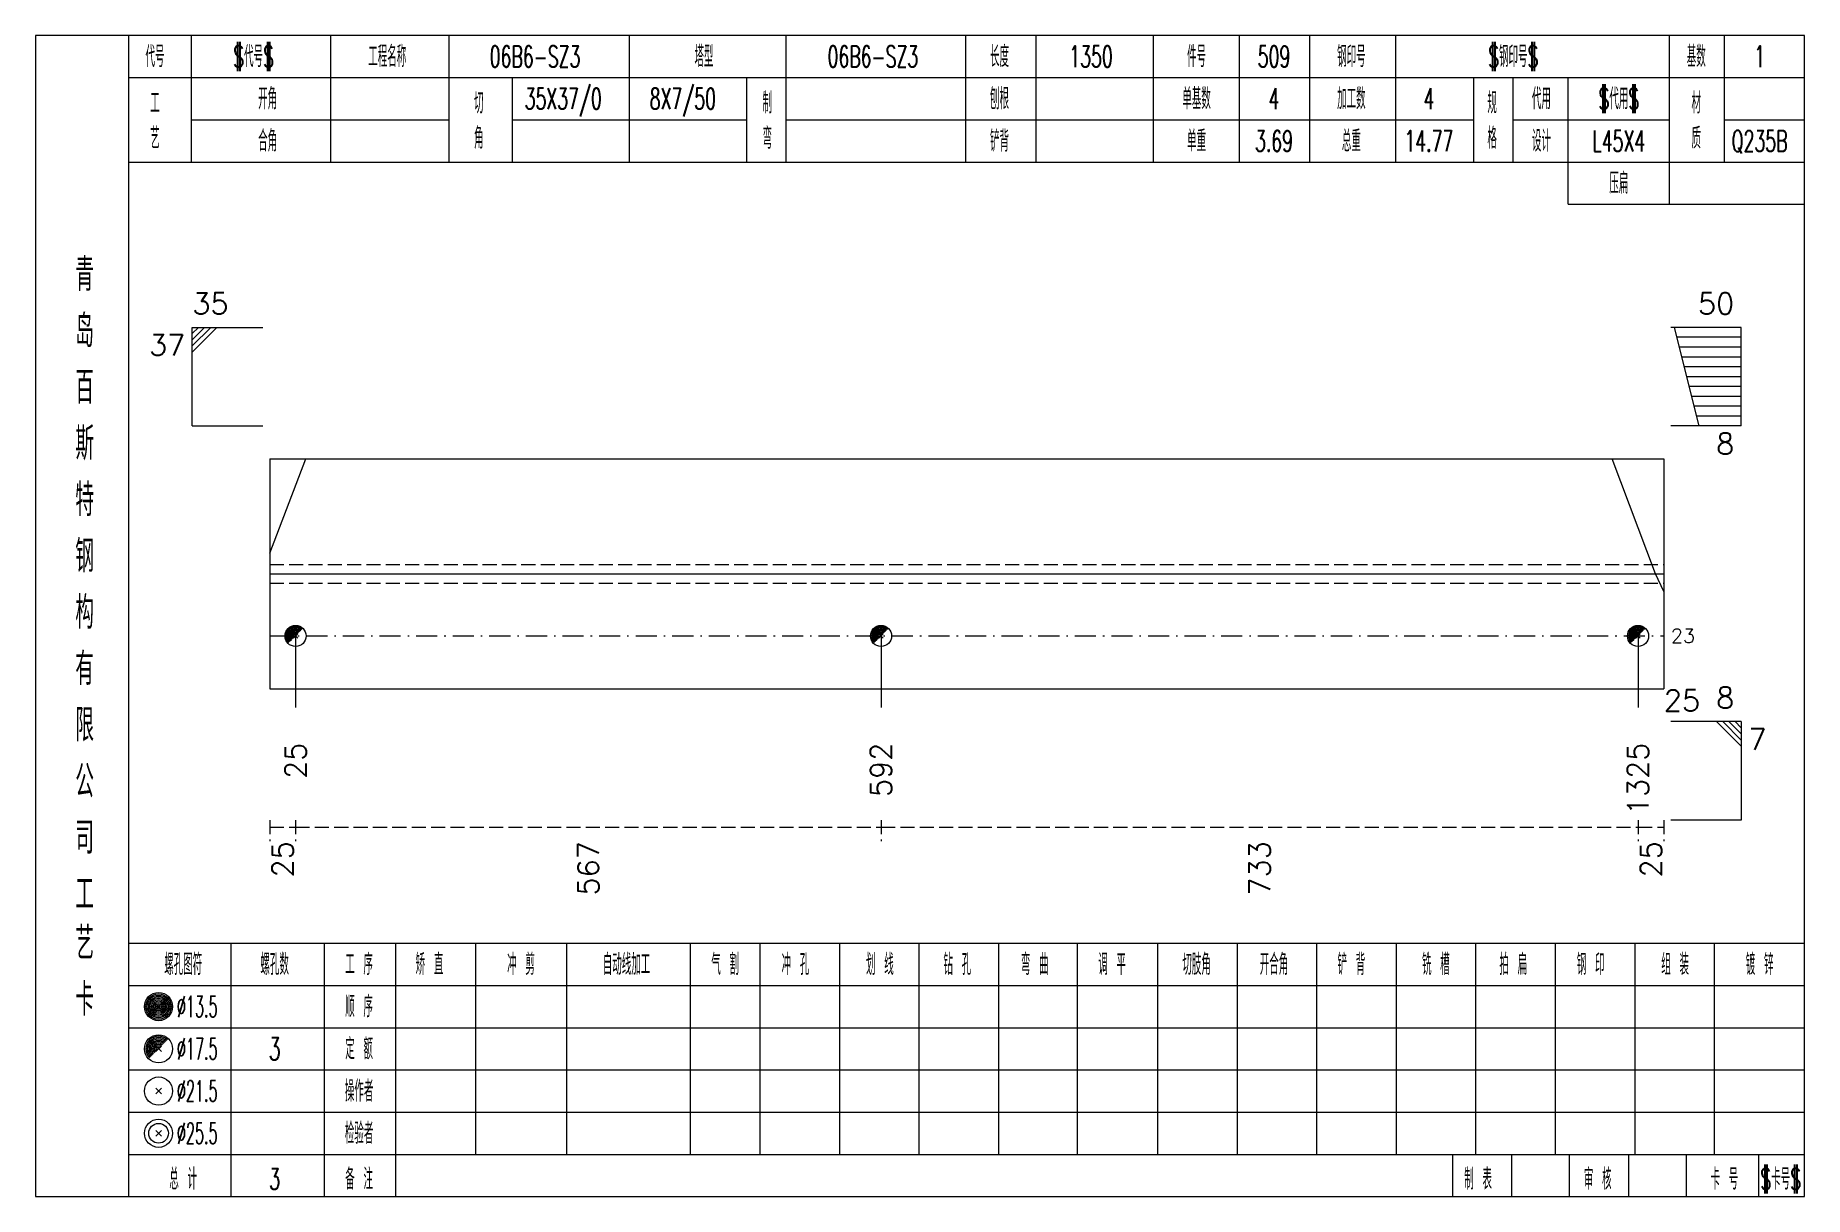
# Model space of a CAD drawing. Extents: x -533 to 8774, y 0 to 7979.
# Drawn here: x 4216.8 to 4468.2, y 4554.4 to 4719.4 of the extents above; entities that cross this region are included whole.
import ezdxf
from ezdxf.enums import TextEntityAlignment as Align

# ---------------------------------------------------------------- set-up
doc = ezdxf.new("R2010")
doc.units = 0
doc.header["$MEASUREMENT"] = 0
doc.linetypes.add('一点画线', pattern=[5.2, 3, -1, 0.2, -1])
doc.linetypes.add('虚线', pattern=[2.75, 2, -0.75])
doc.layers.get('0').update_dxf_attribs({"linetype": 'CONTINUOUS', "lineweight": 25})
for name, color, linetype, lineweight in [('1', 7, 'CONTINUOUS', 25), ('4', 7, 'CONTINUOUS', 25), ('5', 7, 'CONTINUOUS', 25)]:
    doc.layers.add(name, color=color, linetype=linetype, lineweight=lineweight)
doc.styles.get("Standard").update_dxf_attribs({"font": 'simplex.shx', "width": 0.7, "height": 3, "bigfont": 'gbhzfs.shx'})

msp = doc.modelspace()

# ---------------------------------------------------------------- texts
at = {"color": 7, "linetype": 'Continuous', "lineweight": 13}
msp.add_text('35', height=3, dxfattribs=at).set_placement((4239.1, 4678.85), align=Align.BOTTOM_LEFT)
for s, p in [('50', (4458.2, 4678.85)), ('8', (4458.2, 4622.85))]:
    msp.add_text(s, height=3, dxfattribs=at).set_placement(p, align=Align.BOTTOM_RIGHT)
for s, p in [('37', (4238.1, 4676.85)), ('8', (4458.2, 4662.85))]:
    msp.add_text(s, height=3, dxfattribs=at).set_placement(p, align=Align.TOP_RIGHT)
msp.add_text('23', height=2, dxfattribs=at).set_placement((4449.2, 4634.02), align=Align.MIDDLE_LEFT)
msp.add_text('7', height=3, dxfattribs=at).set_placement((4460.2, 4620.85), align=Align.TOP_LEFT)
at = {"color": 8, "linetype": 'Continuous', "lineweight": 9}
for s, p in [('25', (4251.93, 4604.85)), ('567', (4295.37, 4604.85)), ('733', (4390.75, 4604.85)), ('25', (4446.37, 4604.85))]:
    msp.add_text(s, height=3, rotation=90, dxfattribs=at).set_placement(p, align=Align.MIDDLE_RIGHT)
at = {"layer": '1', "color": 7, "linetype": 'Continuous', "lineweight": 13}
msp.add_text('25', height=3, dxfattribs=at).set_placement((4448.2, 4624.85), align=Align.MIDDLE_LEFT)
for s, p in [('25', (4253.77, 4618.85)), ('592', (4336.97, 4618.85)), ('1325', (4444.53, 4618.85))]:
    msp.add_text(s, height=3, rotation=90, dxfattribs=at).set_placement(p, align=Align.MIDDLE_RIGHT)
at = {"layer": '4', "color": 1, "linetype": 'Continuous', "lineweight": 13}
for s, height, width, p in [('代号', 3, 0.6, (4233.8, 4716.35)), ('$代号$', 3, 0.6, (4247.8, 4716.35)), ('工程名称', 3, 0.6, (4266.8, 4716.35)), ('06B6-SZ3', 3, 0.6, (4287.8, 4716.35)), ('塔型', 3, 0.6, (4311.8, 4716.35)), ('06B6-SZ3', 3, 0.6, (4335.8, 4716.35)), ('长度', 3, 0.6, (4353.8, 4716.35)), ('1350', 3, 0.6, (4366.8, 4716.35)), ('件号', 3, 0.6, (4381.8, 4716.35)), ('509', 3, 0.6, (4392.8, 4716.35)), ('钢印号', 3, 0.6, (4403.8, 4716.35)), ('$钢印号$', 3, 0.6, (4426.8, 4716.35)), ('基数', 3, 0.6, (4452.8, 4716.35)), ('1', 3, 0.6, (4461.8, 4716.35)), ('开角', 3, 0.6, (4249.8, 4710.35)), ('切', 3, 0.6, (4279.8, 4709.75)), ('35X37/0', 3, 0.6, (4291.8, 4710.35)), ('8X7/50', 3, 0.6, (4308.8, 4710.35)), ('制', 3, 0.6, (4320.8, 4709.75)), ('刨根', 3, 0.6, (4353.8, 4710.35)), ('单基数', 3, 0.6, (4381.8, 4710.35)), ('4', 3, 0.6, (4392.8, 4710.35)), ('加工数', 3, 0.6, (4403.8, 4710.35)), ('4', 3, 0.6, (4414.8, 4710.35)), ('规', 3, 0.6, (4423.8, 4709.75)), ('代用', 3, 0.6, (4430.8, 4710.35)), ('$代用$', 3, 0.6, (4441.8, 4710.35)), ('材', 3, 0.6, (4452.8, 4709.75)), ('工', 3, 0.6, (4233.8, 4709.75)), ('艺', 3, 0.6, (4233.8, 4704.75)), ('角', 3, 0.6, (4279.8, 4704.75)), ('弯', 3, 0.6, (4320.8, 4704.75)), ('格', 3, 0.6, (4423.8, 4704.75)), ('质', 3, 0.6, (4452.8, 4704.75)), ('合角', 3, 0.6, (4249.8, 4704.35)), ('铲背', 3, 0.6, (4353.8, 4704.35)), ('单重', 3, 0.6, (4381.8, 4704.35)), ('3.69', 3, 0.6, (4392.8, 4704.35)), ('总重', 3, 0.6, (4403.8, 4704.35)), ('14.77', 3, 0.6, (4414.8, 4704.35)), ('设计', 3, 0.6, (4430.8, 4704.35)), ('L45X4', 3, 0.6, (4441.8, 4704.35)), ('Q235B', 3, 0.6, (4461.8, 4704.35)), ('压扁', 3, 0.6, (4441.8, 4698.35)), ('青', 4.6, 0.8, (4223.8, 4685.35)), ('岛', 4.6, 0.8, (4223.8, 4677.35)), ('百', 4.6, 0.8, (4223.8, 4669.35)), ('斯', 4.6, 0.8, (4223.8, 4661.35)), ('特', 4.6, 0.8, (4223.8, 4653.35)), ('钢', 4.6, 0.8, (4223.8, 4645.35)), ('构', 4.6, 0.8, (4223.8, 4637.35)), ('有', 4.6, 0.8, (4223.8, 4629.35)), ('限', 4.6, 0.8, (4223.8, 4621.35)), ('公', 4.6, 0.8, (4223.8, 4613.35)), ('司', 4.6, 0.8, (4223.8, 4605.35)), ('工', 4.6, 0.8, (4223.8, 4597.35)), ('艺', 4.6, 0.8, (4223.8, 4590.35)), ('螺孔图符', 3, 0.6, (4237.8, 4587.35)), ('螺孔数', 3, 0.6, (4250.8, 4587.35)), ('工 序', 3, 0.6, (4262.8, 4587.35)), ('矫 直', 3, 0.6, (4272.8, 4587.35)), ('冲 剪', 3, 0.6, (4285.8, 4587.35)), ('自动线加工', 3, 0.6, (4300.8, 4587.35)), ('气 割', 3, 0.6, (4314.8, 4587.35)), ('冲 孔', 3, 0.6, (4324.8, 4587.35)), ('划 线', 3, 0.6, (4336.8, 4587.35)), ('钻 孔', 3, 0.6, (4347.8, 4587.35)), ('弯 曲', 3, 0.6, (4358.8, 4587.35)), ('调 平', 3, 0.6, (4369.8, 4587.35)), ('切肢角', 3, 0.6, (4381.8, 4587.35)), ('开合角', 3, 0.6, (4392.8, 4587.35)), ('铲 背', 3, 0.6, (4403.8, 4587.35)), ('铣 槽', 3, 0.6, (4415.8, 4587.35)), ('拍 扁', 3, 0.6, (4426.8, 4587.35)), ('钢 印', 3, 0.6, (4437.8, 4587.35)), ('组 装', 3, 0.6, (4449.8, 4587.35)), ('镀 锌', 3, 0.6, (4461.8, 4587.35)), ('卡', 4.6, 0.8, (4223.8, 4582.35)), ('顺 序', 3, 0.6, (4262.8, 4581.35)), ('%%C13.5', 3, 0.5, (4239.8, 4581.35)), ('%%C17.5', 3, 0.5, (4239.8, 4575.35)), ('3', 3.2, 0.6, (4250.8, 4575.35)), ('定 额', 3, 0.6, (4262.8, 4575.35)), ('%%C21.5', 3, 0.5, (4239.8, 4569.35)), ('操作者', 3, 0.6, (4262.8, 4569.35)), ('%%C25.5', 3, 0.5, (4239.8, 4563.35)), ('检验者', 3, 0.6, (4262.8, 4563.35)), ('总 计', 3, 0.6, (4237.8, 4556.85)), ('3', 3, 0.6, (4250.8, 4556.85)), ('备 注', 3, 0.6, (4262.8, 4556.85)), ('制 表', 3, 0.6, (4421.8, 4556.85)), ('审 核', 3, 0.6, (4438.8, 4556.85)), ('卡 号', 3, 0.6, (4456.8, 4556.85)), ('$卡号$', 3, 0.6, (4464.8, 4556.85))]:
    msp.add_text(s, height=height, dxfattribs=dict(at, width=width)).set_placement(p, align=Align.MIDDLE_CENTER)

# ---------------------------------------------------------------- blocks, each defined once
blk = doc.blocks.new('孔17.5')
at = {"layer": '5', "color": 7, "linetype": 'Continuous', "lineweight": 0}
for p, q in [((-0.2, -0.2), (0.2, 0.2)), ((-0.2, 0.2), (0.2, -0.2))]:
    blk.add_line(p, q, dxfattribs=at)
at = {"layer": '5', "color": 7, "linetype": 'Continuous', "lineweight": 13}
blk.add_circle((0, 0), 1, dxfattribs=at)
for radius in [0.9, 0.8, 0.7, 0.6, 0.5, 0.4, 0.3, 0.2, 0.1]:
    blk.add_arc((0, 0), radius, 45, 225, dxfattribs=at)

# ---------------------------------------------------------------- linework, layer by layer
at = {"color": 7, "linetype": 'Continuous', "lineweight": 13}
for p, q in [((4239.1, 4677.85), (4249.1, 4677.85)), ((4239.1, 4663.85), (4239.1, 4677.85)), ((4239.98, 4677.85), (4239.1, 4676.98)), ((4240.85, 4677.85), (4239.1, 4676.1)), ((4241.73, 4677.85), (4239.1, 4675.23)), ((4242.6, 4677.85), (4239.1, 4674.35)), ((4459.2, 4677.85), (4449.2, 4677.85)), ((4453.2, 4663.85), (4449.7, 4677.85)), ((4459.2, 4676.45), (4450.05, 4676.45)), ((4459.2, 4663.85), (4459.2, 4677.85)), ((4459.2, 4675.05), (4450.4, 4675.05)), ((4459.2, 4673.65), (4450.75, 4673.65)), ((4459.2, 4672.25), (4451.1, 4672.25)), ((4459.2, 4670.85), (4451.45, 4670.85)), ((4459.2, 4669.45), (4451.8, 4669.45)), ((4459.2, 4668.05), (4452.15, 4668.05)), ((4459.2, 4666.65), (4452.5, 4666.65)), ((4239.1, 4663.85), (4249.1, 4663.85)), ((4459.2, 4663.85), (4449.2, 4663.85)), ((4459.2, 4665.25), (4452.85, 4665.25)), ((4250.1, 4645.76), (4255.24, 4659.19)), ((4447.03, 4642.85), (4440.86, 4659.19)), ((4448.2, 4640.31), (4447.03, 4642.85)), ((4253.77, 4634.02), (4253.77, 4623.85)), ((4336.97, 4634.02), (4336.97, 4623.85)), ((4444.53, 4634.02), (4444.53, 4623.85)), ((4459.2, 4621.85), (4449.2, 4621.85)), ((4455.7, 4621.85), (4459.2, 4618.35)), ((4456.57, 4621.85), (4459.2, 4619.23)), ((4457.45, 4621.85), (4459.2, 4620.1)), ((4458.32, 4621.85), (4459.2, 4620.98)), ((4459.2, 4621.85), (4459.2, 4607.85)), ((4459.2, 4607.85), (4449.2, 4607.85))]:
    msp.add_line(p, q, dxfattribs=at)
at = {"color": 7, "linetype": 'Continuous', "lineweight": 18}
for p, q in [((4250.1, 4659.19), (4250.1, 4626.52)), ((4250.1, 4659.19), (4448.2, 4659.19)), ((4448.2, 4659.19), (4448.2, 4626.52)), ((4250.1, 4642.85), (4448.2, 4642.85))]:
    msp.add_line(p, q, dxfattribs=at)
at = {"color": 1, "linetype": '虚线', "lineweight": 18}
for p, q in [((4250.1, 4644.19), (4448.2, 4644.19)), ((4250.1, 4641.52), (4448.2, 4641.52))]:
    msp.add_line(p, q, dxfattribs=at)
at = {"color": 3, "linetype": '一点画线', "lineweight": 13}
msp.add_line((4250.1, 4634.02), (4448.2, 4634.02), dxfattribs=at)
at = {"color": 8, "linetype": '虚线', "lineweight": 9}
for p, q in [((4250.1, 4607.85), (4250.1, 4604.85)), ((4250.1, 4606.85), (4253.77, 4606.85)), ((4253.77, 4607.85), (4253.77, 4604.85)), ((4253.77, 4607.85), (4253.77, 4604.85)), ((4253.77, 4606.85), (4336.97, 4606.85)), ((4336.97, 4607.85), (4336.97, 4604.85)), ((4336.97, 4607.85), (4336.97, 4604.85)), ((4336.97, 4606.85), (4444.53, 4606.85)), ((4444.53, 4607.85), (4444.53, 4604.85)), ((4444.53, 4607.85), (4444.53, 4604.85)), ((4444.53, 4606.85), (4448.2, 4606.85)), ((4448.2, 4607.85), (4448.2, 4604.85))]:
    msp.add_line(p, q, dxfattribs=at)
at = {"layer": '1', "color": 7, "linetype": 'Continuous', "lineweight": 18}
msp.add_line((4250.1, 4626.52), (4448.2, 4626.52), dxfattribs=at)
at = {"layer": '4', "color": 1, "linetype": 'Continuous', "lineweight": 18}
for p, q in [((4230.1, 4554.35), (4230.1, 4719.35)), ((4239, 4701.35), (4239, 4719.35)), ((4258.8, 4701.35), (4258.8, 4719.35)), ((4275.6, 4701.35), (4275.6, 4719.35)), ((4301.2, 4701.35), (4301.2, 4719.35)), ((4323.5, 4701.35), (4323.5, 4719.35)), ((4349, 4701.35), (4349, 4719.35)), ((4359, 4701.35), (4359, 4719.35)), ((4375.7, 4701.35), (4375.7, 4719.35)), ((4387.9, 4701.35), (4387.9, 4719.35)), ((4397.9, 4701.35), (4397.9, 4719.35)), ((4410.1, 4701.35), (4410.1, 4719.35)), ((4449, 4695.35), (4449, 4719.35)), ((4456.8, 4701.35), (4456.8, 4719.35)), ((4230.1, 4713.35), (4468.2, 4713.35)), ((4284.6, 4701.35), (4284.6, 4713.35)), ((4317.9, 4701.35), (4317.9, 4713.35)), ((4421.2, 4701.35), (4421.2, 4713.35)), ((4426.8, 4701.35), (4426.8, 4713.35)), ((4434.6, 4695.35), (4434.6, 4713.35)), ((4239, 4707.35), (4275.6, 4707.35)), ((4284.6, 4707.35), (4317.9, 4707.35)), ((4323.5, 4707.35), (4421.2, 4707.35)), ((4426.8, 4707.35), (4449, 4707.35)), ((4456.8, 4707.35), (4468.2, 4707.35)), ((4230.1, 4701.35), (4468.2, 4701.35)), ((4434.6, 4695.35), (4468.2, 4695.35)), ((4230.1, 4590.35), (4468.2, 4590.35)), ((4244.6, 4554.35), (4244.6, 4590.35)), ((4257.9, 4554.35), (4257.9, 4590.35)), ((4268, 4554.35), (4268, 4590.35)), ((4279.4, 4560.35), (4279.4, 4590.35)), ((4292.3, 4560.35), (4292.3, 4590.35)), ((4309.9, 4560.35), (4309.9, 4590.35)), ((4319.8, 4560.35), (4319.8, 4590.35)), ((4331.1, 4560.35), (4331.1, 4590.35)), ((4342.4, 4560.35), (4342.4, 4590.35)), ((4353.7, 4560.35), (4353.7, 4590.35)), ((4364.9, 4560.35), (4364.9, 4590.35)), ((4376.3, 4560.35), (4376.3, 4590.35)), ((4387.6, 4560.35), (4387.6, 4590.35)), ((4398.9, 4560.35), (4398.9, 4590.35)), ((4410.2, 4560.35), (4410.2, 4590.35)), ((4421.5, 4560.35), (4421.5, 4590.35)), ((4432.8, 4560.35), (4432.8, 4590.35)), ((4444.1, 4560.35), (4444.1, 4590.35)), ((4455.4, 4560.35), (4455.4, 4590.35)), ((4230.1, 4584.35), (4468.2, 4584.35)), ((4230.1, 4578.35), (4468.2, 4578.35)), ((4230.1, 4572.35), (4468.2, 4572.35)), ((4230.1, 4566.35), (4468.2, 4566.35)), ((4230.1, 4560.35), (4468.2, 4560.35)), ((4418.2, 4554.35), (4418.2, 4560.35)), ((4426.6, 4554.35), (4426.6, 4560.35)), ((4434.8, 4554.35), (4434.8, 4560.35)), ((4443.2, 4554.35), (4443.2, 4560.35)), ((4451.4, 4554.35), (4451.4, 4560.35)), ((4461.7, 4554.35), (4461.7, 4560.35))]:
    msp.add_line(p, q, dxfattribs=at)
at = {"layer": '4', "color": 7, "linetype": 'Continuous', "lineweight": 13}
for p, q in [((4234.1, 4581.15), (4234.5, 4581.55)), ((4234.5, 4581.15), (4234.1, 4581.55)), ((4233.9, 4568.95), (4234.7, 4569.75)), ((4234.7, 4568.95), (4233.9, 4569.75)), ((4233.9, 4562.95), (4234.7, 4563.75)), ((4234.7, 4562.95), (4233.9, 4563.75))]:
    msp.add_line(p, q, dxfattribs=at)
at = {"layer": '4', "color": 7, "linetype": 'Continuous', "lineweight": 0}
for p, q in [((4233.9, 4574.95), (4234.7, 4575.75)), ((4233.9, 4575.75), (4234.7, 4574.95))]:
    msp.add_line(p, q, dxfattribs=at)
at = {"layer": '4', "color": 1, "linetype": 'Continuous', "lineweight": 18}
msp.add_lwpolyline([(4216.8, 4719.35), (4216.8, 4554.35), (4468.2, 4554.35), (4468.2, 4719.35)], close=True, dxfattribs=at)
at = {"layer": '4', "color": 7, "linetype": 'Continuous', "lineweight": 13}
for centre, radius in [((4234.3, 4581.35), 2), ((4234.3, 4581.35), 1.8), ((4234.3, 4581.35), 1.6), ((4234.3, 4581.35), 1.4), ((4234.3, 4581.35), 1.2), ((4234.3, 4581.35), 1), ((4234.3, 4581.35), 0.8), ((4234.3, 4581.35), 0.6), ((4234.3, 4581.35), 0.4), ((4234.3, 4581.35), 0.2), ((4234.3, 4575.35), 2), ((4234.3, 4569.35), 2), ((4234.3, 4563.35), 2), ((4234.3, 4563.35), 1.4)]:
    msp.add_circle(centre, radius, dxfattribs=at)
for radius in [1.8, 1.6, 1.4, 1.2, 1, 0.8, 0.6, 0.4, 0.2]:
    msp.add_arc((4234.3, 4575.35), radius, 45, 225, dxfattribs=at)

# ---------------------------------------------------------------- block references
at = {"layer": '1', "color": 7, "linetype": 'Continuous', "lineweight": 13, "xscale": 1.5, "yscale": 1.5, "zscale": 1.5}
for p in [(4253.77, 4634.02), (4336.97, 4634.02), (4444.53, 4634.02)]:
    msp.add_blockref('孔17.5', p, dxfattribs=at)

msp.set_redraw_order([(e.dxf.handle, doc.entitydb.next_handle()) for e in msp.query("TEXT MTEXT ATTDEF DIMENSION ARC_DIMENSION")])  # texts and dimensions are drawn at this point

doc.saveas('drawing.dxf')
